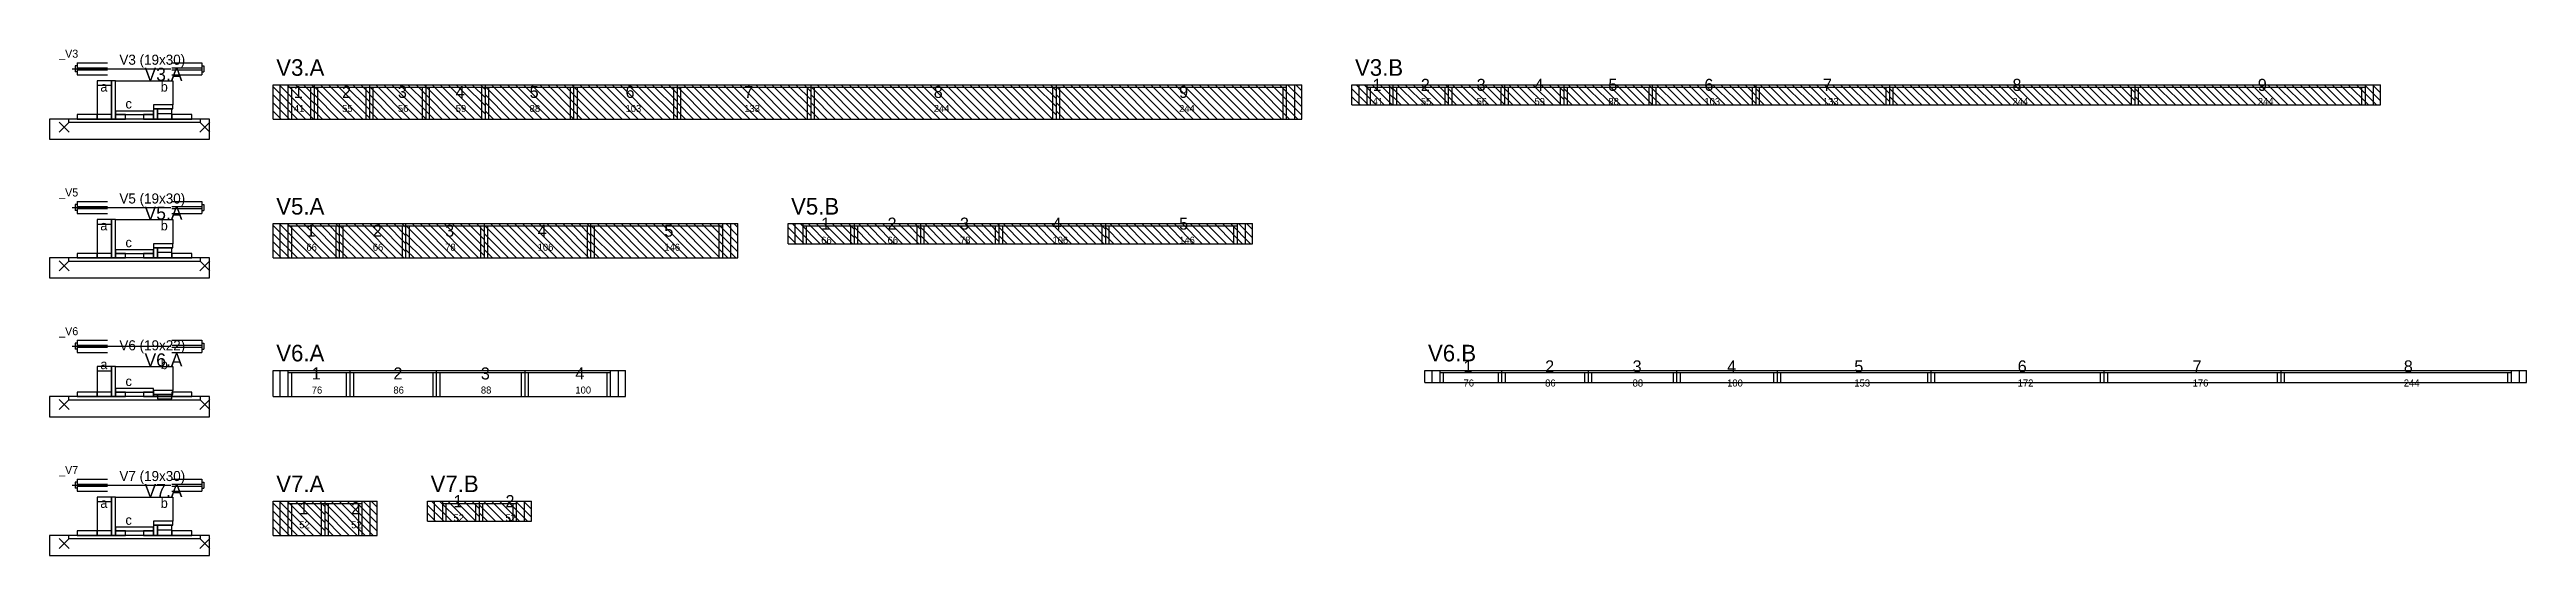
# Model space of a CAD drawing. Header units: metres. Extents: x -10 to 74425, y -2037 to 26.
# Drawn here: x 38996 to 41459, y -490 to 13 of the extents above; entities that cross this region are included whole.
import ezdxf

# ---------------------------------------------------------------- set-up
doc = ezdxf.new("R2010")
doc.units = ezdxf.units.M
doc.layers.add('LABELS', color=3, linetype='Continuous')
doc.layers.add('VIGAS', color=7, linetype='Continuous')

msp = doc.modelspace()

# ---------------------------------------------------------------- texts
at = {"layer": 'LABELS'}
for s, p in [('_V3', (39005.4, 5)), ('_V5', (39005.4, -133)), ('_V6', (39005.4, -271)), ('_V7', (39005.4, -409))]:
    msp.add_text(s, height=8, dxfattribs=at).set_placement(p)
at = {"layer": 'VIGAS'}
for s, height, p in [('V3 (19x30)', 10, (39065.4, -2)), ('V3.A', 16.5, (39221.4, -13)), ('V3.B', 16.5, (40294.3, -13)), ('a', 9.6, (39046.4, -28.7)), ('V3.A', 13, (39090.4, -18)), ('b', 9.6, (39106.4, -28.7)), ('1', 12, (39238.9, -35)), ('2', 12, (39286.9, -35)), ('3', 12, (39342.4, -35)), ('4', 12, (39399.9, -35)), ('5', 12, (39473.4, -35)), ('6', 12, (39568.8, -35)), ('7', 12, (39686.8, -35)), ('8', 12, (39875.3, -35)), ('9', 12, (40119.3, -35)), ('1', 12, (40311.8, -28)), ('2', 12, (40359.8, -28)), ('3', 12, (40415.3, -28)), ('4', 12, (40472.8, -28)), ('5', 12, (40546.3, -28)), ('6', 12, (40641.8, -28)), ('7', 12, (40759.7, -28)), ('8', 12, (40948.2, -28)), ('9', 12, (41192.2, -28)), ('c', 9.6, (39071.4, -45.5)), ('41', 7, (39238.9, -49)), ('55', 7, (39286.9, -49)), ('56', 7, (39342.4, -49)), ('59', 7, (39399.9, -49)), ('88', 7, (39473.4, -49)), ('103', 7, (39568.8, -49)), ('133', 7, (39686.8, -49)), ('244', 7, (39875.3, -49)), ('244', 7, (40119.3, -49)), ('41', 7, (40311.8, -42)), ('55', 7, (40359.8, -42)), ('56', 7, (40415.3, -42)), ('59', 7, (40472.8, -42)), ('88', 7, (40546.3, -42)), ('103', 7, (40641.8, -42)), ('133', 7, (40759.7, -42)), ('244', 7, (40948.2, -42)), ('244', 7, (41192.2, -42)), ('V5 (19x30)', 10, (39065.4, -140)), ('V5.A', 13, (39090.4, -156)), ('V5.A', 16.5, (39221.4, -151)), ('V5.B', 16.5, (39733.4, -151)), ('a', 9.6, (39046.4, -166.7)), ('b', 9.6, (39106.4, -166.7)), ('1', 12, (39251.4, -173)), ('2', 12, (39317.4, -173)), ('3', 12, (39389.4, -173)), ('4', 12, (39481.4, -173)), ('5', 12, (39607.4, -173)), ('1', 12, (39763.4, -166)), ('2', 12, (39829.4, -166)), ('3', 12, (39901.4, -166)), ('4', 12, (39993.4, -166)), ('5', 12, (40119.4, -166)), ('c', 9.6, (39071.4, -183.5)), ('66', 7, (39251.4, -187)), ('66', 7, (39317.4, -187)), ('78', 7, (39389.4, -187)), ('106', 7, (39481.4, -187)), ('146', 7, (39607.4, -187)), ('66', 7, (39763.4, -180)), ('66', 7, (39829.4, -180)), ('78', 7, (39901.4, -180)), ('106', 7, (39993.4, -180)), ('146', 7, (40119.4, -180)), ('V6 (19x22)', 10, (39065.4, -286)), ('V6.A', 13, (39090.4, -302)), ('b', 9.6, (39106.4, -304.7)), ('V6.A', 16.5, (39221.4, -297)), ('V6.B', 16.5, (40366.9, -297)), ('a', 9.6, (39046.4, -304.7)), ('c', 9.6, (39071.4, -321.5)), ('1', 12, (39256.7, -315)), ('2', 12, (39337.9, -315)), ('3', 12, (39424.9, -315)), ('4', 12, (39518.9, -315)), ('76', 7, (40402.2, -322)), ('1', 12, (40402.2, -308)), ('86', 7, (40483.4, -322)), ('2', 12, (40483.4, -308)), ('88', 7, (40570.4, -322)), ('3', 12, (40570.4, -308)), ('4', 12, (40664.4, -308)), ('100', 7, (40664.4, -322)), ('5', 12, (40790.9, -308)), ('153', 7, (40790.9, -322)), ('172', 7, (40953.4, -322)), ('6', 12, (40953.4, -308)), ('176', 7, (41127.4, -322)), ('7', 12, (41127.4, -308)), ('244', 7, (41337.4, -322)), ('8', 12, (41337.4, -308)), ('76', 7, (39256.7, -329)), ('86', 7, (39337.9, -329)), ('88', 7, (39424.9, -329)), ('100', 7, (39518.9, -329)), ('V7 (19x30)', 10, (39065.4, -416)), ('V7.A', 16.5, (39221.4, -427)), ('V7.B', 16.5, (39374.9, -427)), ('a', 9.6, (39046.4, -442.7)), ('V7.A', 13, (39090.4, -432)), ('b', 9.6, (39106.4, -442.7)), ('1', 12, (39244.2, -449)), ('2', 12, (39295.9, -449)), ('1', 12, (39397.7, -442)), ('2', 12, (39449.4, -442)), ('c', 9.6, (39071.4, -459.5)), ('52', 7, (39244.2, -463)), ('52', 7, (39295.9, -463)), ('52', 7, (39397.7, -456)), ('52', 7, (39449.4, -456))]:
    msp.add_text(s, height=height, dxfattribs=at).set_placement(p)

# ---------------------------------------------------------------- linework, layer by layer
at = {"layer": 'VIGAS'}
for p, q in [((39023.4, 0), (39053.4, 0)), ((39023.4, 0), (39023.4, -12)), ((39117.4, 0), (39147.4, 0)), ((39147.4, 0), (39147.4, -12)), ((39018.4, -6), (39116.4, -6)), ((39021.4, -3), (39021.4, -9)), ((39023.4, -3), (39021.4, -3)), ((39023.4, -9), (39021.4, -9)), ((39023.4, -5), (39053.4, -5)), ((39023.4, -7), (39053.4, -7)), ((39023.4, -12), (39053.4, -12)), ((39117.4, -5), (39147.4, -5)), ((39117.4, -7), (39147.4, -7)), ((39117.4, -12), (39147.4, -12)), ((39147.4, -3), (39149.4, -3)), ((39147.4, -9), (39149.4, -9)), ((39149.4, -3), (39149.4, -9)), ((39218.4, -22), (39259.4, -22)), ((39218.4, -56), (39218.4, -22)), ((39250.4, -56), (39218.4, -24)), ((39258.4, -56), (39224.4, -22)), ((39225.4, -56), (39225.4, -22)), ((39259.4, -49), (39232.4, -22)), ((39233.4, -56), (39233.4, -22)), ((39233.4, -24.2), (39259.4, -24.2)), ((39236.9, -56), (39236.9, -24.2)), ((39259.4, -41), (39240.4, -22)), ((39259.4, -33), (39248.4, -22)), ((39255.9, -56), (39255.9, -24.2)), ((39259.4, -25), (39256.4, -22)), ((39259.4, -56), (39259.4, -22)), ((39259.4, -56), (39259.4, -22)), ((39259.4, -22), (39314.4, -22)), ((39259.4, -56), (39259.4, -22)), ((39259.4, -56), (39259.4, -22)), ((39259.4, -56), (39259.4, -22)), ((39291.4, -56), (39259.4, -24)), ((39259.4, -24.2), (39314.4, -24.2)), ((39262.9, -56), (39262.9, -24.2)), ((39299.4, -56), (39265.4, -22)), ((39307.4, -56), (39273.4, -22)), ((39314.4, -55), (39281.4, -22)), ((39314.4, -47), (39289.4, -22)), ((39314.4, -39), (39297.4, -22)), ((39314.4, -31), (39305.4, -22)), ((39310.9, -56), (39310.9, -24.2)), ((39314.4, -23), (39313.4, -22)), ((39314.4, -56), (39314.4, -22)), ((39314.4, -56), (39314.4, -22)), ((39314.4, -22), (39370.4, -22)), ((39314.4, -56), (39314.4, -22)), ((39314.4, -56), (39314.4, -22)), ((39314.4, -56), (39314.4, -22)), ((39346.4, -56), (39314.4, -24)), ((39314.4, -24.2), (39370.4, -24.2)), ((39317.9, -56), (39317.9, -24.2)), ((39354.4, -56), (39320.4, -22)), ((39362.4, -56), (39328.4, -22)), ((39370.4, -56), (39336.4, -22)), ((39370.4, -48), (39344.4, -22)), ((39370.4, -40), (39352.4, -22)), ((39370.4, -32), (39360.4, -22)), ((39366.9, -56), (39366.9, -24.2)), ((39370.4, -24), (39368.4, -22)), ((39370.4, -56), (39370.4, -22)), ((39370.4, -56), (39370.4, -22)), ((39370.4, -22), (39429.4, -22)), ((39370.4, -56), (39370.4, -22)), ((39370.4, -56), (39370.4, -22)), ((39370.4, -56), (39370.4, -22)), ((39402.4, -56), (39370.4, -24)), ((39370.4, -24.2), (39429.4, -24.2)), ((39373.9, -56), (39373.9, -24.2)), ((39410.4, -56), (39376.4, -22)), ((39418.4, -56), (39384.4, -22)), ((39426.4, -56), (39392.4, -22)), ((39429.4, -51), (39400.4, -22)), ((39429.4, -43), (39408.4, -22)), ((39429.4, -35), (39416.4, -22)), ((39429.4, -27), (39424.4, -22)), ((39425.9, -56), (39425.9, -24.2)), ((39429.4, -56), (39429.4, -22)), ((39429.4, -56), (39429.4, -22)), ((39429.4, -22), (39517.4, -22)), ((39429.4, -56), (39429.4, -22)), ((39429.4, -56), (39429.4, -22)), ((39429.4, -56), (39429.4, -22)), ((39461.4, -56), (39429.4, -24)), ((39429.4, -24.2), (39517.4, -24.2)), ((39432.9, -56), (39432.9, -24.2)), ((39469.4, -56), (39435.4, -22)), ((39477.4, -56), (39443.4, -22)), ((39485.4, -56), (39451.4, -22)), ((39493.4, -56), (39459.4, -22)), ((39501.4, -56), (39467.4, -22)), ((39509.4, -56), (39475.4, -22)), ((39517.4, -56), (39483.4, -22)), ((39517.4, -48), (39491.4, -22)), ((39517.4, -40), (39499.4, -22)), ((39517.4, -32), (39507.4, -22)), ((39513.9, -56), (39513.9, -24.2)), ((39517.4, -24), (39515.4, -22)), ((39517.4, -56), (39517.4, -22)), ((39517.4, -56), (39517.4, -22)), ((39517.4, -22), (39620.3, -22)), ((39517.4, -56), (39517.4, -22)), ((39517.4, -56), (39517.4, -22)), ((39517.4, -56), (39517.4, -22)), ((39549.4, -56), (39517.4, -24)), ((39517.4, -24.2), (39620.3, -24.2)), ((39520.9, -56), (39520.9, -24.2)), ((39557.4, -56), (39523.4, -22)), ((39565.4, -56), (39531.4, -22)), ((39573.4, -56), (39539.4, -22)), ((39581.4, -56), (39547.4, -22)), ((39589.4, -56), (39555.4, -22)), ((39597.4, -56), (39563.4, -22)), ((39605.4, -56), (39571.4, -22)), ((39613.4, -56), (39579.4, -22)), ((39620.3, -54.9), (39587.4, -22)), ((39620.3, -46.9), (39595.4, -22)), ((39620.3, -38.9), (39603.4, -22)), ((39620.3, -30.9), (39611.4, -22)), ((39616.8, -56), (39616.8, -24.2)), ((39620.3, -22.9), (39619.4, -22)), ((39620.3, -56), (39620.3, -22)), ((39620.3, -56), (39620.3, -22)), ((39620.3, -22), (39753.3, -22)), ((39620.3, -56), (39620.3, -22)), ((39620.3, -56), (39620.3, -22)), ((39620.3, -56), (39620.3, -22)), ((39652.3, -56), (39620.3, -24)), ((39620.3, -24.2), (39753.3, -24.2)), ((39623.8, -56), (39623.8, -24.2)), ((39660.3, -56), (39626.3, -22)), ((39668.3, -56), (39634.3, -22)), ((39676.3, -56), (39642.3, -22)), ((39684.3, -56), (39650.3, -22)), ((39692.3, -56), (39658.3, -22)), ((39700.3, -56), (39666.3, -22)), ((39708.3, -56), (39674.3, -22)), ((39716.3, -56), (39682.3, -22)), ((39724.3, -56), (39690.3, -22)), ((39732.3, -56), (39698.3, -22)), ((39740.3, -56), (39706.3, -22)), ((39748.3, -56), (39714.3, -22)), ((39753.3, -53), (39722.3, -22)), ((39753.3, -45), (39730.3, -22)), ((39753.3, -37), (39738.3, -22)), ((39753.3, -29), (39746.3, -22)), ((39749.8, -56), (39749.8, -24.2)), ((39753.3, -56), (39753.3, -22)), ((39753.3, -56), (39753.3, -22)), ((39753.3, -22), (39997.3, -22)), ((39753.3, -56), (39753.3, -22)), ((39753.3, -56), (39753.3, -22)), ((39753.3, -56), (39753.3, -22)), ((39785.3, -56), (39753.3, -24)), ((39753.3, -24.2), (39997.3, -24.2)), ((39756.8, -56), (39756.8, -24.2)), ((39793.3, -56), (39759.3, -22)), ((39801.3, -56), (39767.3, -22)), ((39809.3, -56), (39775.3, -22)), ((39817.3, -56), (39783.3, -22)), ((39825.3, -56), (39791.3, -22)), ((39833.3, -56), (39799.3, -22)), ((39841.3, -56), (39807.3, -22)), ((39849.3, -56), (39815.3, -22)), ((39857.3, -56), (39823.3, -22)), ((39865.3, -56), (39831.3, -22)), ((39873.3, -56), (39839.3, -22)), ((39881.3, -56), (39847.3, -22)), ((39889.3, -56), (39855.3, -22)), ((39897.3, -56), (39863.3, -22)), ((39905.3, -56), (39871.3, -22)), ((39913.3, -56), (39879.3, -22)), ((39921.3, -56), (39887.3, -22)), ((39929.3, -56), (39895.3, -22)), ((39937.3, -56), (39903.3, -22)), ((39945.3, -56), (39911.3, -22)), ((39953.3, -56), (39919.3, -22)), ((39961.3, -56), (39927.3, -22)), ((39969.3, -56), (39935.3, -22)), ((39977.3, -56), (39943.3, -22)), ((39985.3, -56), (39951.3, -22)), ((39993.3, -56), (39959.3, -22)), ((39997.3, -52), (39967.3, -22)), ((39997.3, -44), (39975.3, -22)), ((39997.3, -36), (39983.3, -22)), ((39997.3, -28), (39991.3, -22)), ((39993.8, -56), (39993.8, -24.2)), ((39997.3, -56), (39997.3, -22)), ((39997.3, -56), (39997.3, -22)), ((39997.3, -22), (40241.3, -22)), ((39997.3, -56), (39997.3, -22)), ((39997.3, -56), (39997.3, -22)), ((39997.3, -56), (39997.3, -22)), ((40029.3, -56), (39997.3, -24)), ((39997.3, -24.2), (40226.3, -24.2)), ((40000.8, -56), (40000.8, -24.2)), ((40037.3, -56), (40003.3, -22)), ((40045.3, -56), (40011.3, -22)), ((40053.3, -56), (40019.3, -22)), ((40061.3, -56), (40027.3, -22)), ((40069.3, -56), (40035.3, -22)), ((40077.3, -56), (40043.3, -22)), ((40085.3, -56), (40051.3, -22)), ((40093.3, -56), (40059.3, -22)), ((40101.3, -56), (40067.3, -22)), ((40109.3, -56), (40075.3, -22)), ((40117.3, -56), (40083.3, -22)), ((40125.3, -56), (40091.3, -22)), ((40133.3, -56), (40099.3, -22)), ((40141.3, -56), (40107.3, -22)), ((40149.3, -56), (40115.3, -22)), ((40157.3, -56), (40123.3, -22)), ((40165.3, -56), (40131.3, -22)), ((40173.3, -56), (40139.3, -22)), ((40181.3, -56), (40147.3, -22)), ((40189.3, -56), (40155.3, -22)), ((40197.3, -56), (40163.3, -22)), ((40205.3, -56), (40171.3, -22)), ((40213.3, -56), (40179.3, -22)), ((40221.3, -56), (40187.3, -22)), ((40229.3, -56), (40195.3, -22)), ((40237.3, -56), (40203.3, -22)), ((40241.3, -52), (40211.3, -22)), ((40241.3, -44), (40219.3, -22)), ((40222.8, -56), (40222.8, -24.2)), ((40226.3, -56), (40226.3, -22)), ((40241.3, -36), (40227.3, -22)), ((40234.3, -56), (40234.3, -22)), ((40241.3, -28), (40235.3, -22)), ((40241.3, -56), (40241.3, -22)), ((40291.3, -22), (40332.3, -22)), ((40291.3, -42), (40291.3, -22)), ((40315.3, -42), (40295.3, -22)), ((40298.3, -42), (40298.3, -22)), ((40323.3, -42), (40303.3, -22)), ((40306.3, -42), (40306.3, -22)), ((40306.3, -24.2), (40332.3, -24.2)), ((40309.8, -42), (40309.8, -24.2)), ((40331.3, -42), (40311.3, -22)), ((40332.3, -35), (40319.3, -22)), ((40332.3, -27), (40327.3, -22)), ((40328.8, -42), (40328.8, -24.2)), ((40332.3, -42), (40332.3, -22)), ((40332.3, -42), (40332.3, -22)), ((40332.3, -22), (40387.3, -22)), ((40332.3, -42), (40332.3, -22)), ((40332.3, -42), (40332.3, -22)), ((40332.3, -42), (40332.3, -22)), ((40332.3, -24.2), (40387.3, -24.2)), ((40335.8, -42), (40335.8, -24.2)), ((40356.3, -42), (40336.3, -22)), ((40364.3, -42), (40344.3, -22)), ((40372.3, -42), (40352.3, -22)), ((40380.3, -42), (40360.3, -22)), ((40387.3, -41), (40368.3, -22)), ((40387.3, -33), (40376.3, -22)), ((40383.8, -42), (40383.8, -24.2)), ((40387.3, -25), (40384.3, -22)), ((40387.3, -42), (40387.3, -22)), ((40387.3, -42), (40387.3, -22)), ((40387.3, -22), (40443.3, -22)), ((40387.3, -42), (40387.3, -22)), ((40387.3, -42), (40387.3, -22)), ((40387.3, -42), (40387.3, -22)), ((40387.3, -24.2), (40443.3, -24.2)), ((40390.8, -42), (40390.8, -24.2)), ((40411.3, -42), (40391.3, -22)), ((40419.3, -42), (40399.3, -22)), ((40427.3, -42), (40407.3, -22)), ((40435.3, -42), (40415.3, -22)), ((40443.3, -42), (40423.3, -22)), ((40443.3, -34), (40431.3, -22)), ((40443.3, -26), (40439.3, -22)), ((40439.8, -42), (40439.8, -24.2)), ((40443.3, -42), (40443.3, -22)), ((40443.3, -42), (40443.3, -22)), ((40443.3, -22), (40502.3, -22)), ((40443.3, -42), (40443.3, -22)), ((40443.3, -42), (40443.3, -22)), ((40443.3, -42), (40443.3, -22)), ((40443.3, -24.2), (40502.3, -24.2)), ((40446.8, -42), (40446.8, -24.2)), ((40467.3, -42), (40447.3, -22)), ((40475.3, -42), (40455.3, -22)), ((40483.3, -42), (40463.3, -22)), ((40491.3, -42), (40471.3, -22)), ((40499.3, -42), (40479.3, -22)), ((40502.3, -37), (40487.3, -22)), ((40502.3, -29), (40495.3, -22)), ((40498.8, -42), (40498.8, -24.2)), ((40502.3, -42), (40502.3, -22)), ((40502.3, -42), (40502.3, -22)), ((40502.3, -22), (40590.3, -22)), ((40502.3, -42), (40502.3, -22)), ((40502.3, -42), (40502.3, -22)), ((40502.3, -42), (40502.3, -22)), ((40502.3, -24.2), (40590.3, -24.2)), ((40505.8, -42), (40505.8, -24.2)), ((40526.3, -42), (40506.3, -22)), ((40534.3, -42), (40514.3, -22)), ((40542.3, -42), (40522.3, -22)), ((40550.3, -42), (40530.3, -22)), ((40558.3, -42), (40538.3, -22)), ((40566.3, -42), (40546.3, -22)), ((40574.3, -42), (40554.3, -22)), ((40582.3, -42), (40562.3, -22)), ((40590.3, -42), (40570.3, -22)), ((40590.3, -34), (40578.3, -22)), ((40590.3, -26), (40586.3, -22)), ((40586.8, -42), (40586.8, -24.2)), ((40590.3, -42), (40590.3, -22)), ((40590.3, -42), (40590.3, -22)), ((40590.3, -22), (40693.2, -22)), ((40590.3, -42), (40590.3, -22)), ((40590.3, -42), (40590.3, -22)), ((40590.3, -42), (40590.3, -22)), ((40590.3, -24.2), (40693.2, -24.2)), ((40593.8, -42), (40593.8, -24.2)), ((40614.3, -42), (40594.3, -22)), ((40622.3, -42), (40602.3, -22)), ((40630.3, -42), (40610.3, -22)), ((40638.3, -42), (40618.3, -22)), ((40646.3, -42), (40626.3, -22)), ((40654.3, -42), (40634.3, -22)), ((40662.3, -42), (40642.3, -22)), ((40670.3, -42), (40650.3, -22)), ((40678.3, -42), (40658.3, -22)), ((40686.3, -42), (40666.3, -22)), ((40693.2, -40.9), (40674.3, -22)), ((40693.2, -32.9), (40682.3, -22)), ((40689.7, -42), (40689.7, -24.2)), ((40693.2, -24.9), (40690.3, -22)), ((40693.2, -42), (40693.2, -22)), ((40693.2, -42), (40693.2, -22)), ((40693.2, -22), (40826.2, -22)), ((40693.2, -42), (40693.2, -22)), ((40693.2, -42), (40693.2, -22)), ((40693.2, -42), (40693.2, -22)), ((40693.2, -24.2), (40826.2, -24.2)), ((40696.7, -42), (40696.7, -24.2)), ((40717.2, -42), (40697.2, -22)), ((40725.2, -42), (40705.2, -22)), ((40733.2, -42), (40713.2, -22)), ((40741.2, -42), (40721.2, -22)), ((40749.2, -42), (40729.2, -22)), ((40757.2, -42), (40737.2, -22)), ((40765.2, -42), (40745.2, -22)), ((40773.2, -42), (40753.2, -22)), ((40781.2, -42), (40761.2, -22)), ((40789.2, -42), (40769.2, -22)), ((40797.2, -42), (40777.2, -22)), ((40805.2, -42), (40785.2, -22)), ((40813.2, -42), (40793.2, -22)), ((40821.2, -42), (40801.2, -22)), ((40826.2, -39), (40809.2, -22)), ((40826.2, -31), (40817.2, -22)), ((40822.7, -42), (40822.7, -24.2)), ((40826.2, -23), (40825.2, -22)), ((40826.2, -42), (40826.2, -22)), ((40826.2, -42), (40826.2, -22)), ((40826.2, -22), (41070.2, -22)), ((40826.2, -42), (40826.2, -22)), ((40826.2, -42), (40826.2, -22)), ((40826.2, -42), (40826.2, -22)), ((40826.2, -24.2), (41070.2, -24.2)), ((40829.7, -42), (40829.7, -24.2)), ((40850.2, -42), (40830.2, -22)), ((40858.2, -42), (40838.2, -22)), ((40866.2, -42), (40846.2, -22)), ((40874.2, -42), (40854.2, -22)), ((40882.2, -42), (40862.2, -22)), ((40890.2, -42), (40870.2, -22)), ((40898.2, -42), (40878.2, -22)), ((40906.2, -42), (40886.2, -22)), ((40914.2, -42), (40894.2, -22)), ((40922.2, -42), (40902.2, -22)), ((40930.2, -42), (40910.2, -22)), ((40938.2, -42), (40918.2, -22)), ((40946.2, -42), (40926.2, -22)), ((40954.2, -42), (40934.2, -22)), ((40962.2, -42), (40942.2, -22)), ((40970.2, -42), (40950.2, -22)), ((40978.2, -42), (40958.2, -22)), ((40986.2, -42), (40966.2, -22)), ((40994.2, -42), (40974.2, -22)), ((41002.2, -42), (40982.2, -22)), ((41010.2, -42), (40990.2, -22)), ((41018.2, -42), (40998.2, -22)), ((41026.2, -42), (41006.2, -22)), ((41034.2, -42), (41014.2, -22)), ((41042.2, -42), (41022.2, -22)), ((41050.2, -42), (41030.2, -22)), ((41058.2, -42), (41038.2, -22)), ((41066.2, -42), (41046.2, -22)), ((41070.2, -38), (41054.2, -22)), ((41070.2, -30), (41062.2, -22)), ((41066.7, -42), (41066.7, -24.2)), ((41070.2, -42), (41070.2, -22)), ((41070.2, -42), (41070.2, -22)), ((41070.2, -22), (41314.2, -22)), ((41070.2, -42), (41070.2, -22)), ((41070.2, -42), (41070.2, -22)), ((41070.2, -42), (41070.2, -22)), ((41070.2, -22), (41070.2, -22)), ((41070.2, -24.2), (41299.2, -24.2)), ((41073.7, -42), (41073.7, -24.2)), ((41094.2, -42), (41074.2, -22)), ((41102.2, -42), (41082.2, -22)), ((41110.2, -42), (41090.2, -22)), ((41118.2, -42), (41098.2, -22)), ((41126.2, -42), (41106.2, -22)), ((41134.2, -42), (41114.2, -22)), ((41142.2, -42), (41122.2, -22)), ((41150.2, -42), (41130.2, -22)), ((41158.2, -42), (41138.2, -22)), ((41166.2, -42), (41146.2, -22)), ((41174.2, -42), (41154.2, -22)), ((41182.2, -42), (41162.2, -22)), ((41190.2, -42), (41170.2, -22)), ((41198.2, -42), (41178.2, -22)), ((41206.2, -42), (41186.2, -22)), ((41214.2, -42), (41194.2, -22)), ((41222.2, -42), (41202.2, -22)), ((41230.2, -42), (41210.2, -22)), ((41238.2, -42), (41218.2, -22)), ((41246.2, -42), (41226.2, -22)), ((41254.2, -42), (41234.2, -22)), ((41262.2, -42), (41242.2, -22)), ((41270.2, -42), (41250.2, -22)), ((41278.2, -42), (41258.2, -22)), ((41286.2, -42), (41266.2, -22)), ((41294.2, -42), (41274.2, -22)), ((41302.2, -42), (41282.2, -22)), ((41310.2, -42), (41290.2, -22)), ((41295.7, -42), (41295.7, -24.2)), ((41314.2, -38), (41298.2, -22)), ((41299.2, -42), (41299.2, -22)), ((41314.2, -30), (41306.2, -22)), ((41307.2, -42), (41307.2, -22)), ((41314.2, -42), (41314.2, -22)), ((41314.2, -22), (41314.2, -22)), ((39242.4, -56), (39218.4, -32)), ((39234.4, -56), (39218.4, -40)), ((39226.4, -56), (39218.4, -48)), ((39283.4, -56), (39259.4, -32)), ((39275.4, -56), (39259.4, -40)), ((39267.4, -56), (39259.4, -48)), ((39338.4, -56), (39314.4, -32)), ((39330.4, -56), (39314.4, -40)), ((39322.4, -56), (39314.4, -48)), ((39394.4, -56), (39370.4, -32)), ((39386.4, -56), (39370.4, -40)), ((39378.4, -56), (39370.4, -48)), ((39453.4, -56), (39429.4, -32)), ((39445.4, -56), (39429.4, -40)), ((39437.4, -56), (39429.4, -48)), ((39541.4, -56), (39517.4, -32)), ((39533.4, -56), (39517.4, -40)), ((39525.4, -56), (39517.4, -48)), ((39644.3, -56), (39620.3, -32)), ((39636.3, -56), (39620.3, -40)), ((39628.3, -56), (39620.3, -48)), ((39777.3, -56), (39753.3, -32)), ((39769.3, -56), (39753.3, -40)), ((39761.3, -56), (39753.3, -48)), ((40021.3, -56), (39997.3, -32)), ((40013.3, -56), (39997.3, -40)), ((40005.3, -56), (39997.3, -48)), ((40307.3, -42), (40291.3, -26)), ((40299.3, -42), (40291.3, -34)), ((40291.3, -42), (40332.3, -42)), ((40291.3, -42), (40291.3, -42)), ((40306.3, -42), (40309.8, -42)), ((40328.8, -42), (40332.3, -42)), ((40348.3, -42), (40332.3, -26)), ((40340.3, -42), (40332.3, -34)), ((40332.3, -42), (40387.3, -42)), ((40332.3, -42), (40335.8, -42)), ((40332.3, -42), (40332.3, -42)), ((40383.8, -42), (40387.3, -42)), ((40403.3, -42), (40387.3, -26)), ((40395.3, -42), (40387.3, -34)), ((40387.3, -42), (40443.3, -42)), ((40387.3, -42), (40390.8, -42)), ((40387.3, -42), (40387.3, -42)), ((40439.8, -42), (40443.3, -42)), ((40459.3, -42), (40443.3, -26)), ((40451.3, -42), (40443.3, -34)), ((40443.3, -42), (40502.3, -42)), ((40443.3, -42), (40446.8, -42)), ((40443.3, -42), (40443.3, -42)), ((40498.8, -42), (40502.3, -42)), ((40518.3, -42), (40502.3, -26)), ((40510.3, -42), (40502.3, -34)), ((40502.3, -42), (40590.3, -42)), ((40502.3, -42), (40505.8, -42)), ((40502.3, -42), (40502.3, -42)), ((40586.8, -42), (40590.3, -42)), ((40606.3, -42), (40590.3, -26)), ((40598.3, -42), (40590.3, -34)), ((40590.3, -42), (40693.2, -42)), ((40590.3, -42), (40593.8, -42)), ((40590.3, -42), (40590.3, -42)), ((40689.7, -42), (40693.2, -42)), ((40709.2, -42), (40693.2, -26)), ((40701.2, -42), (40693.2, -34)), ((40693.2, -42), (40826.2, -42)), ((40693.2, -42), (40696.7, -42)), ((40693.2, -42), (40693.2, -42)), ((40822.7, -42), (40826.2, -42)), ((40842.2, -42), (40826.2, -26)), ((40834.2, -42), (40826.2, -34)), ((40826.2, -42), (41070.2, -42)), ((40826.2, -42), (40829.7, -42)), ((40826.2, -42), (40826.2, -42)), ((41066.7, -42), (41070.2, -42)), ((41086.2, -42), (41070.2, -26)), ((41078.2, -42), (41070.2, -34)), ((41070.2, -42), (41314.2, -42)), ((41070.2, -42), (41073.7, -42)), ((41070.2, -42), (41070.2, -42)), ((41295.7, -42), (41299.2, -42)), ((39005.4, -69), (39015.4, -59)), ((39005.4, -59), (39015.4, -69)), ((39145.4, -69), (39155.4, -59)), ((39145.4, -59), (39155.4, -69)), ((39218.4, -56), (39259.4, -56)), ((39218.4, -56), (39218.4, -56)), ((39233.4, -56), (39236.9, -56)), ((39255.9, -56), (39259.4, -56)), ((39259.4, -56), (39314.4, -56)), ((39259.4, -56), (39262.9, -56)), ((39259.4, -56), (39259.4, -56)), ((39310.9, -56), (39314.4, -56)), ((39314.4, -56), (39370.4, -56)), ((39314.4, -56), (39317.9, -56)), ((39314.4, -56), (39314.4, -56)), ((39366.9, -56), (39370.4, -56)), ((39370.4, -56), (39429.4, -56)), ((39370.4, -56), (39373.9, -56)), ((39370.4, -56), (39370.4, -56)), ((39425.9, -56), (39429.4, -56)), ((39429.4, -56), (39517.4, -56)), ((39429.4, -56), (39432.9, -56)), ((39429.4, -56), (39429.4, -56)), ((39513.9, -56), (39517.4, -56)), ((39517.4, -56), (39620.3, -56)), ((39517.4, -56), (39520.9, -56)), ((39517.4, -56), (39517.4, -56)), ((39616.8, -56), (39620.3, -56)), ((39620.3, -56), (39753.3, -56)), ((39620.3, -56), (39623.8, -56)), ((39620.3, -56), (39620.3, -56)), ((39749.8, -56), (39753.3, -56)), ((39753.3, -56), (39997.3, -56)), ((39753.3, -56), (39756.8, -56)), ((39753.3, -56), (39753.3, -56)), ((39993.8, -56), (39997.3, -56)), ((39997.3, -56), (40241.3, -56)), ((39997.3, -56), (40000.8, -56)), ((39997.3, -56), (39997.3, -56)), ((40222.8, -56), (40226.3, -56)), ((39018.4, -144), (39116.4, -144)), ((39021.4, -141), (39021.4, -147)), ((39023.4, -141), (39021.4, -141)), ((39023.4, -147), (39021.4, -147)), ((39023.4, -138), (39053.4, -138)), ((39023.4, -138), (39023.4, -150)), ((39023.4, -143), (39053.4, -143)), ((39023.4, -145), (39053.4, -145)), ((39117.4, -138), (39147.4, -138)), ((39117.4, -143), (39147.4, -143)), ((39117.4, -145), (39147.4, -145)), ((39147.4, -138), (39147.4, -150)), ((39147.4, -141), (39149.4, -141)), ((39147.4, -147), (39149.4, -147)), ((39149.4, -141), (39149.4, -147)), ((39023.4, -150), (39053.4, -150)), ((39117.4, -150), (39147.4, -150)), ((39218.4, -160), (39284.4, -160)), ((39218.4, -194), (39218.4, -160)), ((39250.4, -194), (39218.4, -162)), ((39242.4, -194), (39218.4, -170)), ((39258.4, -194), (39224.4, -160)), ((39225.4, -194), (39225.4, -160)), ((39266.4, -194), (39232.4, -160)), ((39233.4, -194), (39233.4, -160)), ((39233.4, -162.2), (39284.4, -162.2)), ((39236.9, -194), (39236.9, -162.2)), ((39274.4, -194), (39240.4, -160)), ((39282.4, -194), (39248.4, -160)), ((39284.4, -188), (39256.4, -160)), ((39284.4, -180), (39264.4, -160)), ((39284.4, -172), (39272.4, -160)), ((39284.4, -164), (39280.4, -160)), ((39280.9, -194), (39280.9, -162.2)), ((39284.4, -194), (39284.4, -160)), ((39284.4, -194), (39284.4, -160)), ((39284.4, -160), (39350.4, -160)), ((39284.4, -194), (39284.4, -160)), ((39284.4, -194), (39284.4, -160)), ((39284.4, -194), (39284.4, -160)), ((39316.4, -194), (39284.4, -162)), ((39284.4, -162.2), (39350.4, -162.2)), ((39308.4, -194), (39284.4, -170)), ((39287.9, -194), (39287.9, -162.2)), ((39324.4, -194), (39290.4, -160)), ((39332.4, -194), (39298.4, -160)), ((39340.4, -194), (39306.4, -160)), ((39348.4, -194), (39314.4, -160)), ((39350.4, -188), (39322.4, -160)), ((39350.4, -180), (39330.4, -160)), ((39350.4, -172), (39338.4, -160)), ((39350.4, -164), (39346.4, -160)), ((39346.9, -194), (39346.9, -162.2)), ((39350.4, -194), (39350.4, -160)), ((39350.4, -194), (39350.4, -160)), ((39350.4, -160), (39428.4, -160)), ((39350.4, -194), (39350.4, -160)), ((39350.4, -194), (39350.4, -160)), ((39350.4, -194), (39350.4, -160)), ((39382.4, -194), (39350.4, -162)), ((39350.4, -162.2), (39428.4, -162.2)), ((39374.4, -194), (39350.4, -170)), ((39353.9, -194), (39353.9, -162.2)), ((39390.4, -194), (39356.4, -160)), ((39398.4, -194), (39364.4, -160)), ((39406.4, -194), (39372.4, -160)), ((39414.4, -194), (39380.4, -160)), ((39422.4, -194), (39388.4, -160)), ((39428.4, -192), (39396.4, -160)), ((39428.4, -184), (39404.4, -160)), ((39428.4, -176), (39412.4, -160)), ((39428.4, -168), (39420.4, -160)), ((39424.9, -194), (39424.9, -162.2)), ((39428.4, -194), (39428.4, -160)), ((39428.4, -194), (39428.4, -160)), ((39428.4, -160), (39534.4, -160)), ((39428.4, -194), (39428.4, -160)), ((39428.4, -194), (39428.4, -160)), ((39428.4, -194), (39428.4, -160)), ((39428.4, -160), (39428.4, -160)), ((39460.4, -194), (39428.4, -162)), ((39428.4, -162.2), (39534.4, -162.2)), ((39452.4, -194), (39428.4, -170)), ((39431.9, -194), (39431.9, -162.2)), ((39468.4, -194), (39434.4, -160)), ((39476.4, -194), (39442.4, -160)), ((39484.4, -194), (39450.4, -160)), ((39492.4, -194), (39458.4, -160)), ((39500.4, -194), (39466.4, -160)), ((39508.4, -194), (39474.4, -160)), ((39516.4, -194), (39482.4, -160)), ((39524.4, -194), (39490.4, -160)), ((39532.4, -194), (39498.4, -160)), ((39534.4, -188), (39506.4, -160)), ((39534.4, -180), (39514.4, -160)), ((39534.4, -172), (39522.4, -160)), ((39534.4, -164), (39530.4, -160)), ((39530.9, -194), (39530.9, -162.2)), ((39534.4, -194), (39534.4, -160)), ((39534.4, -194), (39534.4, -160)), ((39534.4, -160), (39680.4, -160)), ((39534.4, -194), (39534.4, -160)), ((39534.4, -194), (39534.4, -160)), ((39534.4, -194), (39534.4, -160)), ((39566.4, -194), (39534.4, -162)), ((39534.4, -162.2), (39665.4, -162.2)), ((39558.4, -194), (39534.4, -170)), ((39537.9, -194), (39537.9, -162.2)), ((39574.4, -194), (39540.4, -160)), ((39582.4, -194), (39548.4, -160)), ((39590.4, -194), (39556.4, -160)), ((39598.4, -194), (39564.4, -160)), ((39606.4, -194), (39572.4, -160)), ((39614.4, -194), (39580.4, -160)), ((39622.4, -194), (39588.4, -160)), ((39630.4, -194), (39596.4, -160)), ((39638.4, -194), (39604.4, -160)), ((39646.4, -194), (39612.4, -160)), ((39654.4, -194), (39620.4, -160)), ((39662.4, -194), (39628.4, -160)), ((39670.4, -194), (39636.4, -160)), ((39678.4, -194), (39644.4, -160)), ((39680.4, -188), (39652.4, -160)), ((39680.4, -180), (39660.4, -160)), ((39661.9, -194), (39661.9, -162.2)), ((39665.4, -194), (39665.4, -160)), ((39680.4, -172), (39668.4, -160)), ((39673.4, -194), (39673.4, -160)), ((39680.4, -164), (39676.4, -160)), ((39680.4, -194), (39680.4, -160)), ((39730.4, -160), (39796.4, -160)), ((39730.4, -180), (39730.4, -160)), ((39746.4, -180), (39730.4, -164)), ((39738.4, -180), (39730.4, -172)), ((39754.4, -180), (39734.4, -160)), ((39737.4, -180), (39737.4, -160)), ((39762.4, -180), (39742.4, -160)), ((39745.4, -180), (39745.4, -160)), ((39745.4, -162.2), (39796.4, -162.2)), ((39748.9, -180), (39748.9, -162.2)), ((39770.4, -180), (39750.4, -160)), ((39778.4, -180), (39758.4, -160)), ((39786.4, -180), (39766.4, -160)), ((39794.4, -180), (39774.4, -160)), ((39796.4, -174), (39782.4, -160)), ((39796.4, -166), (39790.4, -160)), ((39792.9, -180), (39792.9, -162.2)), ((39796.4, -180), (39796.4, -160)), ((39796.4, -180), (39796.4, -160)), ((39796.4, -160), (39862.4, -160)), ((39796.4, -180), (39796.4, -160)), ((39796.4, -180), (39796.4, -160)), ((39796.4, -180), (39796.4, -160)), ((39796.4, -162.2), (39862.4, -162.2)), ((39812.4, -180), (39796.4, -164)), ((39804.4, -180), (39796.4, -172)), ((39799.9, -180), (39799.9, -162.2)), ((39820.4, -180), (39800.4, -160)), ((39828.4, -180), (39808.4, -160)), ((39836.4, -180), (39816.4, -160)), ((39844.4, -180), (39824.4, -160)), ((39852.4, -180), (39832.4, -160)), ((39860.4, -180), (39840.4, -160)), ((39862.4, -174), (39848.4, -160)), ((39862.4, -166), (39856.4, -160)), ((39858.9, -180), (39858.9, -162.2)), ((39862.4, -180), (39862.4, -160)), ((39862.4, -180), (39862.4, -160)), ((39862.4, -160), (39940.4, -160)), ((39862.4, -180), (39862.4, -160)), ((39862.4, -180), (39862.4, -160)), ((39862.4, -180), (39862.4, -160)), ((39862.4, -162.2), (39940.4, -162.2)), ((39878.4, -180), (39862.4, -164)), ((39870.4, -180), (39862.4, -172)), ((39865.9, -180), (39865.9, -162.2)), ((39886.4, -180), (39866.4, -160)), ((39894.4, -180), (39874.4, -160)), ((39902.4, -180), (39882.4, -160)), ((39910.4, -180), (39890.4, -160)), ((39918.4, -180), (39898.4, -160)), ((39926.4, -180), (39906.4, -160)), ((39934.4, -180), (39914.4, -160)), ((39940.4, -178), (39922.4, -160)), ((39940.4, -170), (39930.4, -160)), ((39936.9, -180), (39936.9, -162.2)), ((39940.4, -162), (39938.4, -160)), ((39940.4, -180), (39940.4, -160)), ((39940.4, -180), (39940.4, -160)), ((39940.4, -160), (40046.4, -160)), ((39940.4, -180), (39940.4, -160)), ((39940.4, -180), (39940.4, -160)), ((39940.4, -180), (39940.4, -160)), ((39940.4, -162.2), (40046.4, -162.2)), ((39956.4, -180), (39940.4, -164)), ((39948.4, -180), (39940.4, -172)), ((39943.9, -180), (39943.9, -162.2)), ((39964.4, -180), (39944.4, -160)), ((39972.4, -180), (39952.4, -160)), ((39980.4, -180), (39960.4, -160)), ((39988.4, -180), (39968.4, -160)), ((39996.4, -180), (39976.4, -160)), ((40004.4, -180), (39984.4, -160)), ((40012.4, -180), (39992.4, -160)), ((40020.4, -180), (40000.4, -160)), ((40028.4, -180), (40008.4, -160)), ((40036.4, -180), (40016.4, -160)), ((40044.4, -180), (40024.4, -160)), ((40046.4, -174), (40032.4, -160)), ((40046.4, -166), (40040.4, -160)), ((40042.9, -180), (40042.9, -162.2)), ((40046.4, -180), (40046.4, -160)), ((40046.4, -180), (40046.4, -160)), ((40046.4, -160), (40192.4, -160)), ((40046.4, -180), (40046.4, -160)), ((40046.4, -180), (40046.4, -160)), ((40046.4, -180), (40046.4, -160)), ((40046.4, -162.2), (40177.4, -162.2)), ((40062.4, -180), (40046.4, -164)), ((40054.4, -180), (40046.4, -172)), ((40049.9, -180), (40049.9, -162.2)), ((40070.4, -180), (40050.4, -160)), ((40078.4, -180), (40058.4, -160)), ((40086.4, -180), (40066.4, -160)), ((40094.4, -180), (40074.4, -160)), ((40102.4, -180), (40082.4, -160)), ((40110.4, -180), (40090.4, -160)), ((40118.4, -180), (40098.4, -160)), ((40126.4, -180), (40106.4, -160)), ((40134.4, -180), (40114.4, -160)), ((40142.4, -180), (40122.4, -160)), ((40150.4, -180), (40130.4, -160)), ((40158.4, -180), (40138.4, -160)), ((40166.4, -180), (40146.4, -160)), ((40174.4, -180), (40154.4, -160)), ((40182.4, -180), (40162.4, -160)), ((40190.4, -180), (40170.4, -160)), ((40173.9, -180), (40173.9, -162.2)), ((40177.4, -180), (40177.4, -160)), ((40192.4, -174), (40178.4, -160)), ((40185.4, -180), (40185.4, -160)), ((40192.4, -166), (40186.4, -160)), ((40192.4, -180), (40192.4, -160)), ((39005.4, -207), (39015.4, -197)), ((39005.4, -197), (39015.4, -207)), ((39145.4, -207), (39155.4, -197)), ((39145.4, -197), (39155.4, -207)), ((39234.4, -194), (39218.4, -178)), ((39226.4, -194), (39218.4, -186)), ((39218.4, -194), (39284.4, -194)), ((39218.4, -194), (39218.4, -194)), ((39233.4, -194), (39236.9, -194)), ((39280.9, -194), (39284.4, -194)), ((39300.4, -194), (39284.4, -178)), ((39292.4, -194), (39284.4, -186)), ((39284.4, -194), (39350.4, -194)), ((39284.4, -194), (39287.9, -194)), ((39284.4, -194), (39284.4, -194)), ((39346.9, -194), (39350.4, -194)), ((39366.4, -194), (39350.4, -178)), ((39358.4, -194), (39350.4, -186)), ((39350.4, -194), (39428.4, -194)), ((39350.4, -194), (39353.9, -194)), ((39350.4, -194), (39350.4, -194)), ((39424.9, -194), (39428.4, -194)), ((39444.4, -194), (39428.4, -178)), ((39436.4, -194), (39428.4, -186)), ((39428.4, -194), (39534.4, -194)), ((39428.4, -194), (39431.9, -194)), ((39428.4, -194), (39428.4, -194)), ((39530.9, -194), (39534.4, -194)), ((39550.4, -194), (39534.4, -178)), ((39542.4, -194), (39534.4, -186)), ((39534.4, -194), (39680.4, -194)), ((39534.4, -194), (39537.9, -194)), ((39534.4, -194), (39534.4, -194)), ((39661.9, -194), (39665.4, -194)), ((39730.4, -180), (39796.4, -180)), ((39730.4, -180), (39730.4, -180)), ((39745.4, -180), (39748.9, -180)), ((39792.9, -180), (39796.4, -180)), ((39796.4, -180), (39862.4, -180)), ((39796.4, -180), (39799.9, -180)), ((39796.4, -180), (39796.4, -180)), ((39858.9, -180), (39862.4, -180)), ((39862.4, -180), (39940.4, -180)), ((39862.4, -180), (39865.9, -180)), ((39862.4, -180), (39862.4, -180)), ((39936.9, -180), (39940.4, -180)), ((39940.4, -180), (40046.4, -180)), ((39940.4, -180), (39943.9, -180)), ((39940.4, -180), (39940.4, -180)), ((40042.9, -180), (40046.4, -180)), ((40046.4, -180), (40192.4, -180)), ((40046.4, -180), (40049.9, -180)), ((40046.4, -180), (40046.4, -180)), ((40173.9, -180), (40177.4, -180)), ((39018.4, -282), (39116.4, -282)), ((39021.4, -279), (39021.4, -285)), ((39023.4, -279), (39021.4, -279)), ((39023.4, -285), (39021.4, -285)), ((39023.4, -276), (39053.4, -276)), ((39023.4, -276), (39023.4, -288)), ((39023.4, -281), (39053.4, -281)), ((39023.4, -283), (39053.4, -283)), ((39023.4, -288), (39053.4, -288)), ((39117.4, -276), (39147.4, -276)), ((39117.4, -281), (39147.4, -281)), ((39117.4, -283), (39147.4, -283)), ((39117.4, -288), (39147.4, -288)), ((39147.4, -276), (39147.4, -288)), ((39147.4, -279), (39149.4, -279)), ((39147.4, -285), (39149.4, -285)), ((39149.4, -279), (39149.4, -285)), ((39218.4, -306), (39294.9, -306)), ((39218.4, -332), (39218.4, -306)), ((39225.4, -332), (39225.4, -306)), ((39233.4, -332), (39233.4, -306)), ((39233.4, -308.2), (39294.9, -308.2)), ((39236.9, -332), (39236.9, -308.2)), ((39291.4, -332), (39291.4, -308.2)), ((39294.9, -332), (39294.9, -306)), ((39294.9, -332), (39294.9, -306)), ((39294.9, -306), (39380.9, -306)), ((39294.9, -332), (39294.9, -306)), ((39294.9, -332), (39294.9, -306)), ((39294.9, -332), (39294.9, -306)), ((39294.9, -308.2), (39380.9, -308.2)), ((39298.4, -332), (39298.4, -308.2)), ((39377.4, -332), (39377.4, -308.2)), ((39380.9, -332), (39380.9, -306)), ((39380.9, -332), (39380.9, -306)), ((39380.9, -306), (39468.9, -306)), ((39380.9, -332), (39380.9, -306)), ((39380.9, -332), (39380.9, -306)), ((39380.9, -332), (39380.9, -306)), ((39380.9, -308.2), (39468.9, -308.2)), ((39384.4, -332), (39384.4, -308.2)), ((39465.4, -332), (39465.4, -308.2)), ((39468.9, -332), (39468.9, -306)), ((39468.9, -332), (39468.9, -306)), ((39468.9, -306), (39568.9, -306)), ((39468.9, -332), (39468.9, -306)), ((39468.9, -332), (39468.9, -306)), ((39468.9, -332), (39468.9, -306)), ((39468.9, -308.2), (39553.9, -308.2)), ((39472.4, -332), (39472.4, -308.2)), ((39550.4, -332), (39550.4, -308.2)), ((39553.9, -332), (39553.9, -306)), ((39561.9, -332), (39561.9, -306)), ((39568.9, -332), (39568.9, -306)), ((40363.9, -306), (40440.4, -306)), ((40363.9, -318), (40363.9, -306)), ((40363.9, -318), (40440.4, -318)), ((40370.9, -318), (40370.9, -306)), ((40378.9, -318), (40378.9, -306)), ((40378.9, -308.2), (40440.4, -308.2)), ((40378.9, -318), (40382.4, -318)), ((40382.4, -318), (40382.4, -308.2)), ((40436.9, -318), (40436.9, -308.2)), ((40436.9, -318), (40440.4, -318)), ((40440.4, -318), (40440.4, -306)), ((40440.4, -318), (40440.4, -306)), ((40440.4, -306), (40526.4, -306)), ((40440.4, -318), (40440.4, -306)), ((40440.4, -318), (40440.4, -306)), ((40440.4, -318), (40440.4, -306)), ((40440.4, -308.2), (40526.4, -308.2)), ((40440.4, -318), (40526.4, -318)), ((40440.4, -318), (40443.9, -318)), ((40443.9, -318), (40443.9, -308.2)), ((40522.9, -318), (40522.9, -308.2)), ((40522.9, -318), (40526.4, -318)), ((40526.4, -318), (40526.4, -306)), ((40526.4, -318), (40526.4, -306)), ((40526.4, -306), (40614.4, -306)), ((40526.4, -318), (40526.4, -306)), ((40526.4, -318), (40526.4, -306)), ((40526.4, -318), (40526.4, -306)), ((40526.4, -308.2), (40614.4, -308.2)), ((40526.4, -318), (40614.4, -318)), ((40526.4, -318), (40529.9, -318)), ((40529.9, -318), (40529.9, -308.2)), ((40610.9, -318), (40610.9, -308.2)), ((40610.9, -318), (40614.4, -318)), ((40614.4, -318), (40614.4, -306)), ((40614.4, -318), (40614.4, -306)), ((40614.4, -306), (40714.4, -306)), ((40614.4, -318), (40614.4, -306)), ((40614.4, -318), (40614.4, -306)), ((40614.4, -318), (40614.4, -306)), ((40614.4, -308.2), (40714.4, -308.2)), ((40614.4, -318), (40714.4, -318)), ((40614.4, -318), (40617.9, -318)), ((40617.9, -318), (40617.9, -308.2)), ((40710.9, -318), (40710.9, -308.2)), ((40710.9, -318), (40714.4, -318)), ((40714.4, -318), (40714.4, -306)), ((40714.4, -318), (40714.4, -306)), ((40714.4, -306), (40867.4, -306)), ((40714.4, -318), (40714.4, -306)), ((40714.4, -318), (40714.4, -306)), ((40714.4, -318), (40714.4, -306)), ((40714.4, -308.2), (40867.4, -308.2)), ((40714.4, -318), (40867.4, -318)), ((40714.4, -318), (40717.9, -318)), ((40717.9, -318), (40717.9, -308.2)), ((40863.9, -318), (40863.9, -308.2)), ((40863.9, -318), (40867.4, -318)), ((40867.4, -318), (40867.4, -306)), ((40867.4, -318), (40867.4, -306)), ((40867.4, -306), (41039.4, -306)), ((40867.4, -318), (40867.4, -306)), ((40867.4, -318), (40867.4, -306)), ((40867.4, -318), (40867.4, -306)), ((40867.4, -308.2), (41039.4, -308.2)), ((40867.4, -318), (41039.4, -318)), ((40867.4, -318), (40870.9, -318)), ((40870.9, -318), (40870.9, -308.2)), ((41035.9, -318), (41035.9, -308.2)), ((41035.9, -318), (41039.4, -318)), ((41039.4, -318), (41039.4, -306)), ((41039.4, -318), (41039.4, -306)), ((41039.4, -306), (41215.4, -306)), ((41039.4, -318), (41039.4, -306)), ((41039.4, -318), (41039.4, -306)), ((41039.4, -318), (41039.4, -306)), ((41039.4, -308.2), (41215.4, -308.2)), ((41039.4, -318), (41215.4, -318)), ((41039.4, -318), (41042.9, -318)), ((41042.9, -318), (41042.9, -308.2)), ((41211.9, -318), (41211.9, -308.2)), ((41211.9, -318), (41215.4, -318)), ((41215.4, -318), (41215.4, -306)), ((41215.4, -318), (41215.4, -306)), ((41215.4, -306), (41459.4, -306)), ((41215.4, -318), (41215.4, -306)), ((41215.4, -318), (41215.4, -306)), ((41215.4, -318), (41215.4, -306)), ((41215.4, -308.2), (41444.4, -308.2)), ((41215.4, -318), (41459.4, -318)), ((41215.4, -318), (41218.9, -318)), ((41218.9, -318), (41218.9, -308.2)), ((41440.9, -318), (41440.9, -308.2)), ((41440.9, -318), (41444.4, -318)), ((41444.4, -318), (41444.4, -306)), ((41452.4, -318), (41452.4, -306)), ((41459.4, -318), (41459.4, -306)), ((39005.4, -345), (39015.4, -335)), ((39005.4, -335), (39015.4, -345)), ((39145.4, -345), (39155.4, -335)), ((39145.4, -335), (39155.4, -345)), ((39218.4, -332), (39294.9, -332)), ((39233.4, -332), (39236.9, -332)), ((39291.4, -332), (39294.9, -332)), ((39294.9, -332), (39380.9, -332)), ((39294.9, -332), (39298.4, -332)), ((39377.4, -332), (39380.9, -332)), ((39380.9, -332), (39468.9, -332)), ((39380.9, -332), (39384.4, -332)), ((39465.4, -332), (39468.9, -332)), ((39468.9, -332), (39568.9, -332)), ((39468.9, -332), (39472.4, -332)), ((39550.4, -332), (39553.9, -332)), ((39021.4, -417), (39021.4, -423)), ((39023.4, -417), (39021.4, -417)), ((39023.4, -414), (39053.4, -414)), ((39023.4, -414), (39023.4, -426)), ((39117.4, -414), (39147.4, -414)), ((39147.4, -414), (39147.4, -426)), ((39147.4, -417), (39149.4, -417)), ((39149.4, -417), (39149.4, -423)), ((39018.4, -420), (39116.4, -420)), ((39023.4, -423), (39021.4, -423)), ((39023.4, -419), (39053.4, -419)), ((39023.4, -421), (39053.4, -421)), ((39023.4, -426), (39053.4, -426)), ((39117.4, -419), (39147.4, -419)), ((39117.4, -421), (39147.4, -421)), ((39117.4, -426), (39147.4, -426)), ((39147.4, -423), (39149.4, -423)), ((39218.4, -436), (39269.9, -436)), ((39218.4, -470), (39218.4, -436)), ((39250.4, -470), (39218.4, -438)), ((39258.4, -470), (39224.4, -436)), ((39225.4, -470), (39225.4, -436)), ((39266.4, -470), (39232.4, -436)), ((39233.4, -470), (39233.4, -436)), ((39233.4, -438.2), (39269.9, -438.2)), ((39236.9, -470), (39236.9, -438.2)), ((39269.9, -465.5), (39240.4, -436)), ((39269.9, -457.5), (39248.4, -436)), ((39269.9, -449.5), (39256.4, -436)), ((39269.9, -441.5), (39264.4, -436)), ((39266.4, -470), (39266.4, -438.2)), ((39269.9, -470), (39269.9, -436)), ((39269.9, -470), (39269.9, -436)), ((39269.9, -436), (39321.9, -436)), ((39269.9, -470), (39269.9, -436)), ((39269.9, -470), (39269.9, -436)), ((39269.9, -470), (39269.9, -436)), ((39301.9, -470), (39269.9, -438)), ((39269.9, -438.2), (39306.9, -438.2)), ((39273.4, -470), (39273.4, -438.2)), ((39309.9, -470), (39275.9, -436)), ((39317.9, -470), (39283.9, -436)), ((39321.9, -466), (39291.9, -436)), ((39321.9, -458), (39299.9, -436)), ((39303.4, -470), (39303.4, -438.2)), ((39306.9, -470), (39306.9, -436)), ((39321.9, -450), (39307.9, -436)), ((39314.9, -470), (39314.9, -436)), ((39321.9, -442), (39315.9, -436)), ((39321.9, -470), (39321.9, -436)), ((39371.9, -436), (39423.4, -436)), ((39371.9, -456), (39371.9, -436)), ((39387.9, -456), (39371.9, -440)), ((39395.9, -456), (39375.9, -436)), ((39378.9, -456), (39378.9, -436)), ((39403.9, -456), (39383.9, -436)), ((39386.9, -456), (39386.9, -436)), ((39386.9, -438.2), (39423.4, -438.2)), ((39390.4, -456), (39390.4, -438.2)), ((39411.9, -456), (39391.9, -436)), ((39419.9, -456), (39399.9, -436)), ((39423.4, -451.5), (39407.9, -436)), ((39423.4, -443.5), (39415.9, -436)), ((39419.9, -456), (39419.9, -438.2)), ((39423.4, -456), (39423.4, -436)), ((39423.4, -456), (39423.4, -436)), ((39423.4, -436), (39475.4, -436)), ((39423.4, -456), (39423.4, -436)), ((39423.4, -456), (39423.4, -436)), ((39423.4, -456), (39423.4, -436)), ((39423.4, -438.2), (39460.4, -438.2)), ((39439.4, -456), (39423.4, -440)), ((39426.9, -456), (39426.9, -438.2)), ((39447.4, -456), (39427.4, -436)), ((39455.4, -456), (39435.4, -436)), ((39463.4, -456), (39443.4, -436)), ((39471.4, -456), (39451.4, -436)), ((39456.9, -456), (39456.9, -438.2)), ((39475.4, -452), (39459.4, -436)), ((39460.4, -456), (39460.4, -436)), ((39475.4, -444), (39467.4, -436)), ((39468.4, -456), (39468.4, -436)), ((39475.4, -456), (39475.4, -436)), ((39475.4, -436), (39475.4, -436)), ((39242.4, -470), (39218.4, -446)), ((39234.4, -470), (39218.4, -454)), ((39226.4, -470), (39218.4, -462)), ((39293.9, -470), (39269.9, -446)), ((39285.9, -470), (39269.9, -454)), ((39277.9, -470), (39269.9, -462)), ((39379.9, -456), (39371.9, -448)), ((39371.9, -456), (39423.4, -456)), ((39371.9, -456), (39371.9, -456)), ((39386.9, -456), (39390.4, -456)), ((39419.9, -456), (39423.4, -456)), ((39431.4, -456), (39423.4, -448)), ((39423.4, -456), (39475.4, -456)), ((39423.4, -456), (39426.9, -456)), ((39423.4, -456), (39423.4, -456)), ((39456.9, -456), (39460.4, -456)), ((39005.4, -483), (39015.4, -473)), ((39005.4, -473), (39015.4, -483)), ((39145.4, -483), (39155.4, -473)), ((39145.4, -473), (39155.4, -483)), ((39218.4, -470), (39269.9, -470)), ((39218.4, -470), (39218.4, -470)), ((39233.4, -470), (39236.9, -470)), ((39266.4, -470), (39269.9, -470)), ((39269.9, -470), (39321.9, -470)), ((39269.9, -470), (39273.4, -470)), ((39269.9, -470), (39269.9, -470)), ((39303.4, -470), (39306.9, -470))]:
    msp.add_line(p, q, dxfattribs=at)
for points in [[(39043.4, -56), (39057.4, -56), (39057.4, -18), (39043.4, -18)], [(39043.4, -22.4), (39057.4, -22.4), (39057.4, -18), (39043.4, -18)], [(39057.4, -56), (39061.4, -56), (39061.4, -18), (39057.4, -18)], [(39061.4, -48), (39061.4, -18), (39118.4, -18), (39118.4, -42), (39099.4, -42), (39099.4, -48)], [(39061.4, -51.6), (39099.4, -51.6), (39099.4, -48), (39061.4, -48)], [(39099.4, -46), (39118.4, -46), (39118.4, -42), (39099.4, -42)], [(39099.4, -56), (39103.4, -56), (39103.4, -46), (39099.4, -46)], [(39103.4, -56), (39117.4, -56), (39117.4, -46), (39103.4, -46)], [(39103.4, -50.4), (39117.4, -50.4), (39117.4, -46), (39103.4, -46)], [(38995.9, -76), (39154.9, -76), (39154.9, -56), (38995.9, -56)], [(39014.9, -59.2), (39145.9, -59.2), (39145.9, -56), (39014.9, -56)], [(39023.4, -56), (39043.4, -56), (39043.4, -51.6), (39023.4, -51.6)], [(39043.4, -56), (39057.4, -56), (39057.4, -51.6), (39043.4, -51.6)], [(39061.4, -56), (39071.4, -56), (39071.4, -51.6), (39061.4, -51.6)], [(39089.4, -56), (39099.4, -56), (39099.4, -51.6), (39089.4, -51.6)], [(39117.4, -56), (39137.4, -56), (39137.4, -51.6), (39117.4, -51.6)], [(39043.4, -194), (39057.4, -194), (39057.4, -156), (39043.4, -156)], [(39043.4, -160.4), (39057.4, -160.4), (39057.4, -156), (39043.4, -156)], [(39057.4, -194), (39061.4, -194), (39061.4, -156), (39057.4, -156)], [(39061.4, -186), (39061.4, -156), (39118.4, -156), (39118.4, -180), (39099.4, -180), (39099.4, -186)], [(38995.9, -214), (39154.9, -214), (39154.9, -194), (38995.9, -194)], [(39014.9, -197.2), (39145.9, -197.2), (39145.9, -194), (39014.9, -194)], [(39023.4, -194), (39043.4, -194), (39043.4, -189.6), (39023.4, -189.6)], [(39043.4, -194), (39057.4, -194), (39057.4, -189.6), (39043.4, -189.6)], [(39061.4, -189.6), (39099.4, -189.6), (39099.4, -186), (39061.4, -186)], [(39061.4, -194), (39071.4, -194), (39071.4, -189.6), (39061.4, -189.6)], [(39089.4, -194), (39099.4, -194), (39099.4, -189.6), (39089.4, -189.6)], [(39099.4, -184), (39118.4, -184), (39118.4, -180), (39099.4, -180)], [(39099.4, -194), (39103.4, -194), (39103.4, -184), (39099.4, -184)], [(39103.4, -194), (39117.4, -194), (39117.4, -184), (39103.4, -184)], [(39103.4, -188.4), (39117.4, -188.4), (39117.4, -184), (39103.4, -184)], [(39117.4, -194), (39137.4, -194), (39137.4, -189.6), (39117.4, -189.6)], [(39043.4, -332), (39057.4, -332), (39057.4, -302), (39043.4, -302)], [(39043.4, -306.4), (39057.4, -306.4), (39057.4, -302), (39043.4, -302)], [(39057.4, -332), (39061.4, -332), (39061.4, -302), (39057.4, -302)], [(39061.4, -324), (39061.4, -302), (39118.4, -302), (39118.4, -326), (39099.4, -326), (39099.4, -324)], [(38995.9, -352), (39154.9, -352), (39154.9, -332), (38995.9, -332)], [(39014.9, -335.2), (39145.9, -335.2), (39145.9, -332), (39014.9, -332)], [(39023.4, -332), (39043.4, -332), (39043.4, -327.6), (39023.4, -327.6)], [(39043.4, -332), (39057.4, -332), (39057.4, -327.6), (39043.4, -327.6)], [(39061.4, -327.6), (39099.4, -327.6), (39099.4, -324), (39061.4, -324)], [(39061.4, -332), (39071.4, -332), (39071.4, -327.6), (39061.4, -327.6)], [(39089.4, -332), (39099.4, -332), (39099.4, -327.6), (39089.4, -327.6)], [(39099.4, -330), (39118.4, -330), (39118.4, -326), (39099.4, -326)], [(39099.4, -332), (39103.4, -332), (39103.4, -330), (39099.4, -330)], [(39103.4, -332), (39117.4, -332), (39117.4, -330), (39103.4, -330)], [(39103.4, -334.4), (39117.4, -334.4), (39117.4, -330), (39103.4, -330)], [(39117.4, -332), (39137.4, -332), (39137.4, -327.6), (39117.4, -327.6)], [(39043.4, -470), (39057.4, -470), (39057.4, -432), (39043.4, -432)], [(39043.4, -436.4), (39057.4, -436.4), (39057.4, -432), (39043.4, -432)], [(39057.4, -470), (39061.4, -470), (39061.4, -432), (39057.4, -432)], [(39061.4, -462), (39061.4, -432), (39118.4, -432), (39118.4, -456), (39099.4, -456), (39099.4, -462)], [(39023.4, -470), (39043.4, -470), (39043.4, -465.6), (39023.4, -465.6)], [(39043.4, -470), (39057.4, -470), (39057.4, -465.6), (39043.4, -465.6)], [(39061.4, -465.6), (39099.4, -465.6), (39099.4, -462), (39061.4, -462)], [(39061.4, -470), (39071.4, -470), (39071.4, -465.6), (39061.4, -465.6)], [(39089.4, -470), (39099.4, -470), (39099.4, -465.6), (39089.4, -465.6)], [(39099.4, -460), (39118.4, -460), (39118.4, -456), (39099.4, -456)], [(39099.4, -470), (39103.4, -470), (39103.4, -460), (39099.4, -460)], [(39103.4, -470), (39117.4, -470), (39117.4, -460), (39103.4, -460)], [(39103.4, -464.4), (39117.4, -464.4), (39117.4, -460), (39103.4, -460)], [(39117.4, -470), (39137.4, -470), (39137.4, -465.6), (39117.4, -465.6)], [(38995.9, -490), (39154.9, -490), (39154.9, -470), (38995.9, -470)], [(39014.9, -473.2), (39145.9, -473.2), (39145.9, -470), (39014.9, -470)]]:
    msp.add_lwpolyline(points, close=True, dxfattribs=at)

msp.set_redraw_order([(e.dxf.handle, doc.entitydb.next_handle()) for e in msp.query("TEXT MTEXT ATTDEF DIMENSION ARC_DIMENSION")])  # texts and dimensions are drawn at this point

doc.saveas('drawing.dxf')
